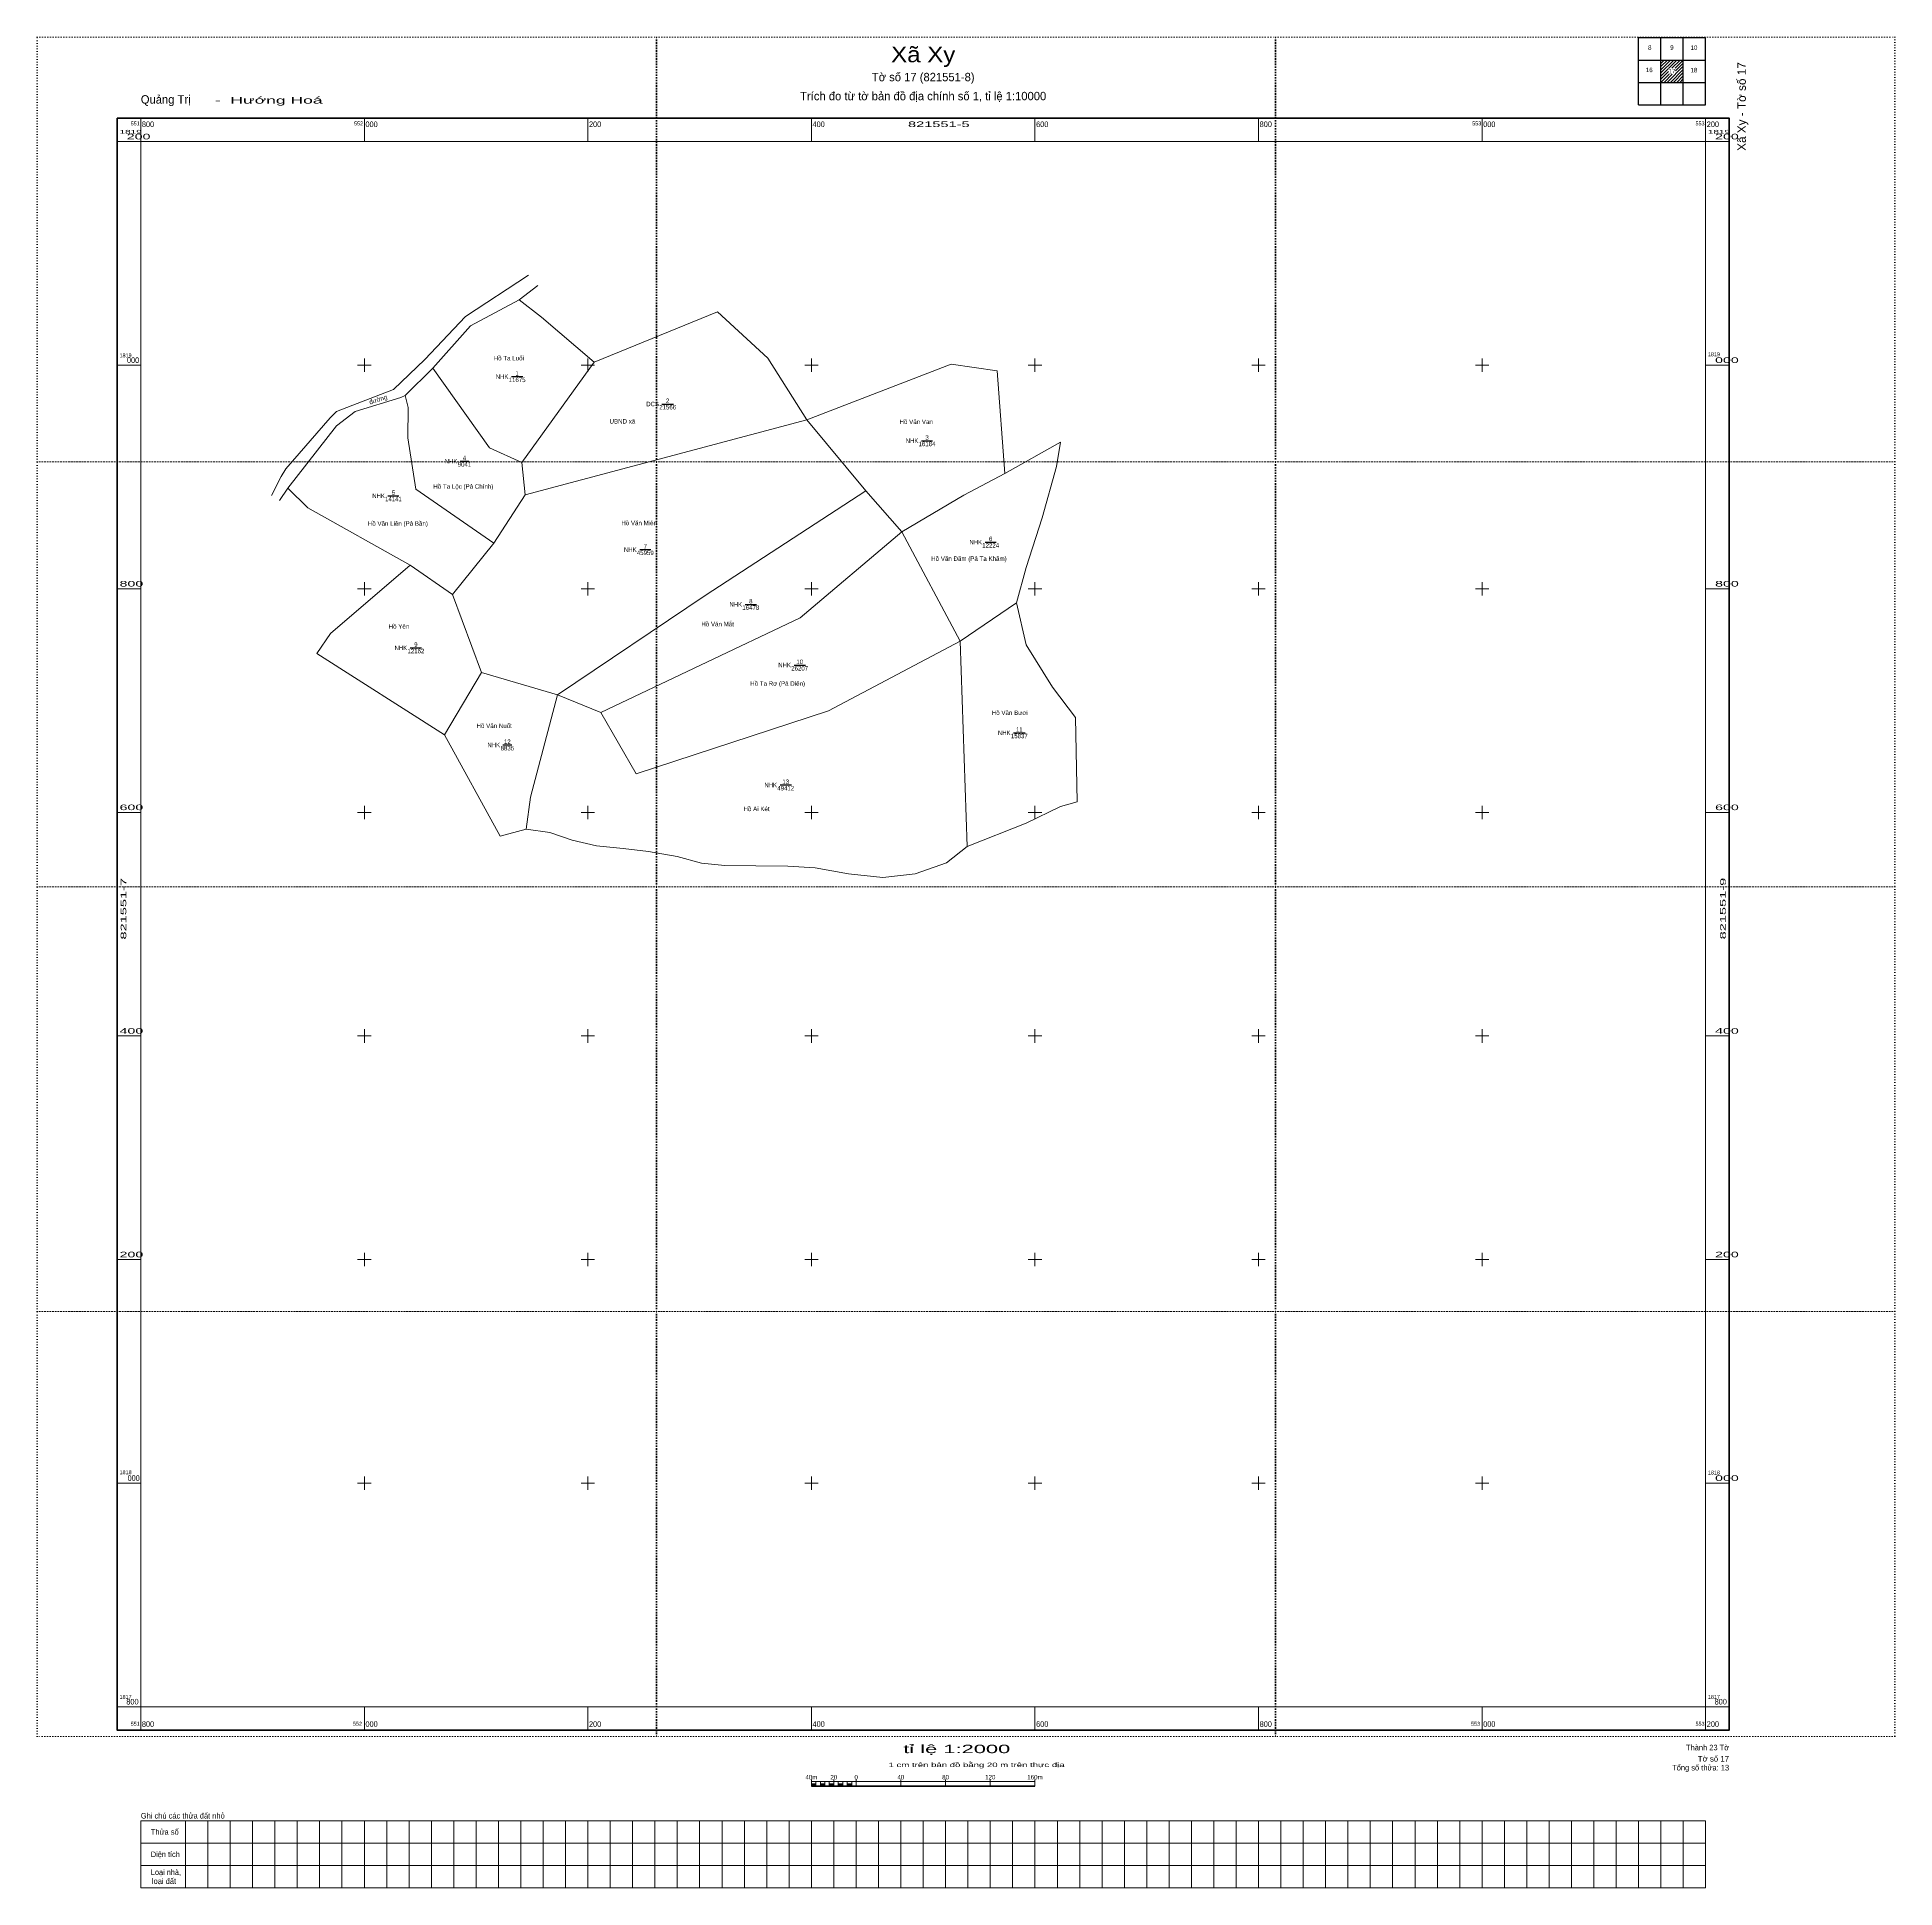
# Model space of a CAD drawing. Header units: metres. Extents: x 551707 to 553369, y 1817638 to 1819293.
import ezdxf
from ezdxf.enums import TextEntityAlignment as Align

# ---------------------------------------------------------------- set-up
doc = ezdxf.new("R2010")
doc.units = ezdxf.units.M
doc.header["$LTSCALE"] = 1.6
doc.linetypes.add('DOTTED', pattern=[1.5, 0.3, -1.2])
for name, color, linetype, lineweight in [('1', 7, 'DOTTED', 13), ('10', 7, 'Continuous', 13), ('13', 7, 'Continuous', 25), ('23', 7, 'Continuous', 13), ('63', 7, 'Continuous', 13)]:
    doc.layers.add(name, color=color, linetype=linetype, lineweight=lineweight)
doc.layers.add('28', color=7, linetype='Continuous')
doc.layers.add('57', color=7, linetype='Continuous')

msp = doc.modelspace()

# ---------------------------------------------------------------- hatches: boundary and pattern name
at = {"layer": '63'}
for points in [[(552400, 1817729), (552400, 1817731), (552404, 1817731), (552404, 1817729)], [(552408, 1817729), (552408, 1817731), (552412, 1817731), (552412, 1817729)], [(552416, 1817729), (552416, 1817731), (552420, 1817731), (552420, 1817729)], [(552424, 1817729), (552424, 1817731), (552428, 1817731), (552428, 1817729)], [(552432, 1817729), (552432, 1817731), (552436, 1817731), (552436, 1817729)]]:
    msp.add_hatch(color=256, dxfattribs=at).paths.add_polyline_path(points)

# ---------------------------------------------------------------- linework, layer by layer
at = {"layer": '1'}
for points in [[(551707.28, 1818913.43), (551707.28, 1819293.43), (552261.28, 1819293.43), (552261.28, 1818913.43)], [(552261.28, 1818913.43), (552261.28, 1819293.43), (552815.28, 1819293.43), (552815.28, 1818913.43)], [(552815.28, 1818913.43), (552815.28, 1819293.43), (553369.28, 1819293.43), (553369.28, 1818913.43)], [(551707.28, 1818533.43), (551707.28, 1818913.43), (552261.28, 1818913.43), (552261.28, 1818533.43)], [(552261.28, 1818533.43), (552261.28, 1818913.43), (552815.28, 1818913.43), (552815.28, 1818533.43)], [(552815.28, 1818533.43), (552815.28, 1818913.43), (553369.28, 1818913.43), (553369.28, 1818533.43)], [(551707.28, 1818153.43), (551707.28, 1818533.43), (552261.28, 1818533.43), (552261.28, 1818153.43)], [(552261.28, 1818153.43), (552261.28, 1818533.43), (552815.28, 1818533.43), (552815.28, 1818153.43)], [(552815.28, 1818153.43), (552815.28, 1818533.43), (553369.28, 1818533.43), (553369.28, 1818153.43)], [(551707.28, 1817773.43), (551707.28, 1818153.43), (552261.28, 1818153.43), (552261.28, 1817773.43)], [(552261.28, 1817773.43), (552261.28, 1818153.43), (552815.28, 1818153.43), (552815.28, 1817773.43)], [(552815.28, 1817773.43), (552815.28, 1818153.43), (553369.28, 1818153.43), (553369.28, 1817773.43)]]:
    msp.add_lwpolyline(points, close=True, dxfattribs=at)
at = {"layer": '10'}
for p, q in [((552144.03, 1818884.08), (552395.93, 1818951.16)), ((552395.93, 1818951.16), (552448.66, 1818887.75)), ((552480.95, 1818850.94), (552533.19, 1818753.13)), ((552539.45, 1818569.33), (552533.19, 1818753.13)), ((552172.85, 1818705.12), (552104.95, 1818725.01)), ((552071.68, 1818669.48), (552121.44, 1818578.77)), ((552121.44, 1818578.77), (552144.9, 1818584.89))]:
    msp.add_line(p, q, dxfattribs=at)
for points in [[(552138.49, 1819058.54), (552158.35, 1819042.84), (552205.59, 1819002.6), (552141.03, 1818912.99)], [(552395.93, 1818951.16), (552360.92, 1819006.19), (552316.05, 1819047.63), (552205.59, 1819002.6)], [(552061.42, 1818997.2), (552112.04, 1818926.01), (552141.03, 1818912.99), (552144.03, 1818884.08), (552115.9, 1818840.95), (552078.97, 1818794.97)], [(552572.93, 1818903.22), (552566.02, 1818994.94), (552524.96, 1819000.98), (552395.93, 1818951.16)], [(552115.9, 1818840.95), (552045.98, 1818889.06), (552039.03, 1818935.09), (552039.08, 1818962.11), (552036.67, 1818972.83)], [(552480.95, 1818850.94), (552536.21, 1818883.77), (552572.93, 1818903.22), (552622.88, 1818931.05)], [(552583.38, 1818787.34), (552592, 1818818.96), (552606.36, 1818863.52), (552619.29, 1818909.51), (552622.88, 1818931.05)], [(551931.64, 1818889.93), (551949.4, 1818872.31), (552041.03, 1818821.02)], [(552172.85, 1818705.12), (552305.02, 1818793.94), (552448.66, 1818887.75), (552480.95, 1818850.94)], [(552480.95, 1818850.94), (552390.03, 1818773.93), (552211.57, 1818689.4), (552172.85, 1818705.12)], [(552041.03, 1818821.02), (551969.86, 1818760.11), (551957.38, 1818742.24), (552071.68, 1818669.48)], [(552071.68, 1818669.48), (552104.95, 1818725.01), (552078.97, 1818794.97), (552041.03, 1818821.02)], [(552211.57, 1818689.4), (552243.14, 1818634.61), (552415.16, 1818690.93), (552533.19, 1818753.13), (552583.38, 1818787.34)], [(552583.38, 1818787.34), (552592, 1818749.96), (552615.7, 1818711.88), (552636.21, 1818684.86), (552637.8, 1818609.57), (552622.91, 1818605.17), (552592.16, 1818590.22), (552539.45, 1818569.33)], [(552172.85, 1818705.12), (552148.56, 1818613.57), (552144.9, 1818584.89)], [(552144.9, 1818584.89), (552165.87, 1818581.97), (552185.8, 1818575.21), (552207.59, 1818569.98), (552231.65, 1818567.61), (552254.08, 1818564.87), (552280.02, 1818560.68), (552301.54, 1818554.67), (552322.41, 1818552.49), (552350.33, 1818552.06), (552378.77, 1818551.88), (552403.48, 1818550.34), (552433.26, 1818545.11), (552463.92, 1818541.85), (552492.91, 1818544.9), (552520.72, 1818554.86), (552539.45, 1818569.33)]]:
    msp.add_lwpolyline(points, dxfattribs=at)
at = {"layer": '13'}
for p, q in [((552131.64, 1818989.76), (552141.78, 1818989.76)), ((552266.29, 1818965.29), (552276.46, 1818965.29)), ((552498.4, 1818932.46), (552508.44, 1818932.46)), ((552085.68, 1818914.09), (552093.46, 1818914.09)), ((552021.12, 1818883.16), (552030.92, 1818883.16)), ((552246.34, 1818835.02), (552256.38, 1818835.02)), ((552555.35, 1818841.71), (552565.39, 1818841.71)), ((552340.7, 1818786.05), (552350.82, 1818786.05)), ((552041.05, 1818747.19), (552051.17, 1818747.19)), ((552384.4, 1818731.79), (552394.57, 1818731.79)), ((552123.9, 1818660.33), (552132.02, 1818660.33)), ((552580.91, 1818671.21), (552591.08, 1818671.21)), ((552371.93, 1818624.5), (552382.05, 1818624.5))]:
    msp.add_line(p, q, dxfattribs=at)
at = {"layer": '23'}
msp.add_line((551924.06, 1818878.97), (551931.64, 1818889.93), dxfattribs=at)
for points in [[(552146.76, 1819080.68), (552090.53, 1819043.58), (552053.99, 1819005.02)], [(552061.42, 1818997.2), (552094.85, 1819035.36), (552138.49, 1819058.54), (552155.09, 1819071.31)], [(551931.64, 1818889.93), (551974.96, 1818945.91), (551991.65, 1818958.69), (552032.51, 1818971.14), (552036.67, 1818972.83), (552061.42, 1818997.2)], [(552053.99, 1819005.02), (552026.01, 1818978.36), (551989.61, 1818964.11), (551975.17, 1818958.68), (551969.51, 1818952.82)], [(551969.51, 1818952.82), (551929.62, 1818907.35), (551925.62, 1818900.39), (551917.05, 1818883.35)]]:
    msp.add_lwpolyline(points, dxfattribs=at)
at = {"layer": '63', "lineweight": 25}
for p, q in [((553140, 1819293), (553200, 1819293)), ((553140, 1819233), (553140, 1819293)), ((553160, 1819233), (553160, 1819293)), ((553180, 1819233), (553180, 1819293)), ((553140, 1819273), (553200, 1819273)), ((553140, 1819253), (553200, 1819253))]:
    msp.add_line(p, q, dxfattribs=at)
at = {"layer": '63'}
for p, q in [((553160, 1819272.8), (553160.2, 1819273)), ((553160, 1819269.96), (553163.04, 1819273)), ((553160, 1819267.16), (553165.84, 1819273)), ((553160, 1819264.32), (553168.68, 1819273)), ((553160, 1819261.48), (553171.52, 1819273)), ((553160, 1819258.64), (553166.88, 1819265.52)), ((553160, 1819255.84), (553166.88, 1819262.72)), ((553160, 1819253), (553167.36, 1819260.36)), ((553162.84, 1819253), (553170.2, 1819260.36)), ((553165.64, 1819253), (553173, 1819260.36)), ((553167, 1819265.68), (553174.36, 1819273)), ((553168.48, 1819253), (553180, 1819264.52)), ((553169.8, 1819265.68), (553177.16, 1819273)), ((553171.32, 1819253), (553180, 1819261.68)), ((553172.64, 1819265.68), (553180, 1819273)), ((553173.12, 1819263.32), (553180, 1819270.16)), ((553173.12, 1819260.52), (553180, 1819267.36)), ((553174.16, 1819253), (553180, 1819258.84)), ((553176.96, 1819253), (553180, 1819256.04)), ((553179.8, 1819253), (553180, 1819253.2)), ((551800, 1819200), (551800, 1819221)), ((552000, 1819200), (552000, 1819221)), ((552200, 1819200), (552200, 1819221)), ((552400, 1819200), (552400, 1819221)), ((552600, 1819200), (552600, 1819221)), ((552800, 1819200), (552800, 1819221)), ((553000, 1819200), (553000, 1819221)), ((553200, 1819200), (553200, 1819221)), ((551800, 1819200), (551779, 1819200)), ((553200, 1819200), (553221, 1819200)), ((551800, 1819000), (551779, 1819000)), ((551994, 1819000), (552006, 1819000)), ((552000, 1818994), (552000, 1819006)), ((552194, 1819000), (552206, 1819000)), ((552200, 1818994), (552200, 1819006)), ((552394, 1819000), (552406, 1819000)), ((552400, 1818994), (552400, 1819006)), ((552594, 1819000), (552606, 1819000)), ((552600, 1818994), (552600, 1819006)), ((552794, 1819000), (552806, 1819000)), ((552800, 1818994), (552800, 1819006)), ((552994, 1819000), (553006, 1819000)), ((553000, 1818994), (553000, 1819006)), ((553200, 1819000), (553221, 1819000)), ((551800, 1818800), (551779, 1818800)), ((551994, 1818800), (552006, 1818800)), ((552000, 1818794), (552000, 1818806)), ((552194, 1818800), (552206, 1818800)), ((552200, 1818794), (552200, 1818806)), ((552394, 1818800), (552406, 1818800)), ((552400, 1818794), (552400, 1818806)), ((552594, 1818800), (552606, 1818800)), ((552600, 1818794), (552600, 1818806)), ((552794, 1818800), (552806, 1818800)), ((552800, 1818794), (552800, 1818806)), ((552994, 1818800), (553006, 1818800)), ((553000, 1818794), (553000, 1818806)), ((553200, 1818800), (553221, 1818800)), ((551800, 1818600), (551779, 1818600)), ((551994, 1818600), (552006, 1818600)), ((552000, 1818594), (552000, 1818606)), ((552194, 1818600), (552206, 1818600)), ((552200, 1818594), (552200, 1818606)), ((552394, 1818600), (552406, 1818600)), ((552400, 1818594), (552400, 1818606)), ((552594, 1818600), (552606, 1818600)), ((552600, 1818594), (552600, 1818606)), ((552794, 1818600), (552806, 1818600)), ((552800, 1818594), (552800, 1818606)), ((552994, 1818600), (553006, 1818600)), ((553000, 1818594), (553000, 1818606)), ((553200, 1818600), (553221, 1818600)), ((551800, 1818400), (551779, 1818400)), ((551994, 1818400), (552006, 1818400)), ((552000, 1818394), (552000, 1818406)), ((552194, 1818400), (552206, 1818400)), ((552200, 1818394), (552200, 1818406)), ((552394, 1818400), (552406, 1818400)), ((552400, 1818394), (552400, 1818406)), ((552594, 1818400), (552606, 1818400)), ((552600, 1818394), (552600, 1818406)), ((552794, 1818400), (552806, 1818400)), ((552800, 1818394), (552800, 1818406)), ((552994, 1818400), (553006, 1818400)), ((553000, 1818394), (553000, 1818406)), ((553200, 1818400), (553221, 1818400)), ((551800, 1818200), (551779, 1818200)), ((551994, 1818200), (552006, 1818200)), ((552000, 1818194), (552000, 1818206)), ((552194, 1818200), (552206, 1818200)), ((552200, 1818194), (552200, 1818206)), ((552394, 1818200), (552406, 1818200)), ((552400, 1818194), (552400, 1818206)), ((552594, 1818200), (552606, 1818200)), ((552600, 1818194), (552600, 1818206)), ((552794, 1818200), (552806, 1818200)), ((552800, 1818194), (552800, 1818206)), ((552994, 1818200), (553006, 1818200)), ((553000, 1818194), (553000, 1818206)), ((553200, 1818200), (553221, 1818200)), ((551800, 1818000), (551779, 1818000)), ((551994, 1818000), (552006, 1818000)), ((552000, 1817994), (552000, 1818006)), ((552194, 1818000), (552206, 1818000)), ((552200, 1817994), (552200, 1818006)), ((552394, 1818000), (552406, 1818000)), ((552400, 1817994), (552400, 1818006)), ((552594, 1818000), (552606, 1818000)), ((552600, 1817994), (552600, 1818006)), ((552794, 1818000), (552806, 1818000)), ((552800, 1817994), (552800, 1818006)), ((552994, 1818000), (553006, 1818000)), ((553000, 1817994), (553000, 1818006)), ((553200, 1818000), (553221, 1818000)), ((551800, 1817800), (551779, 1817800)), ((551800, 1817800), (551800, 1817779)), ((552000, 1817800), (552000, 1817779)), ((552200, 1817800), (552200, 1817779)), ((552400, 1817800), (552400, 1817779)), ((552600, 1817800), (552600, 1817779)), ((552800, 1817800), (552800, 1817779)), ((553000, 1817800), (553000, 1817779)), ((553200, 1817800), (553200, 1817779)), ((553200, 1817800), (553221, 1817800)), ((552400, 1817729), (552400, 1817735)), ((552400, 1817733), (552600, 1817733)), ((552404, 1817729), (552404, 1817733)), ((552408, 1817729), (552408, 1817733)), ((552412, 1817729), (552412, 1817733)), ((552416, 1817729), (552416, 1817733)), ((552420, 1817729), (552420, 1817735)), ((552420, 1817729), (552420, 1817733)), ((552424, 1817729), (552424, 1817733)), ((552428, 1817729), (552428, 1817733)), ((552432, 1817729), (552432, 1817733)), ((552436, 1817729), (552436, 1817733)), ((552440, 1817729), (552440, 1817735)), ((552480, 1817729), (552480, 1817735)), ((552520, 1817729), (552520, 1817735)), ((552560, 1817729), (552560, 1817735)), ((552600, 1817729), (552600, 1817735)), ((551840, 1817698), (551840, 1817638)), ((551860, 1817698), (551860, 1817638)), ((551880, 1817698), (551880, 1817638)), ((551900, 1817698), (551900, 1817638)), ((551920, 1817698), (551920, 1817638)), ((551940, 1817698), (551940, 1817638)), ((551960, 1817698), (551960, 1817638)), ((551980, 1817698), (551980, 1817638)), ((552000, 1817698), (552000, 1817638)), ((552020, 1817698), (552020, 1817638)), ((552040, 1817698), (552040, 1817638)), ((552060, 1817698), (552060, 1817638)), ((552080, 1817698), (552080, 1817638)), ((552100, 1817698), (552100, 1817638)), ((552120, 1817698), (552120, 1817638)), ((552140, 1817698), (552140, 1817638)), ((552160, 1817698), (552160, 1817638)), ((552180, 1817698), (552180, 1817638)), ((552200, 1817698), (552200, 1817638)), ((552220, 1817698), (552220, 1817638)), ((552240, 1817698), (552240, 1817638)), ((552260, 1817698), (552260, 1817638)), ((552280, 1817698), (552280, 1817638)), ((552300, 1817698), (552300, 1817638)), ((552320, 1817698), (552320, 1817638)), ((552340, 1817698), (552340, 1817638)), ((552360, 1817698), (552360, 1817638)), ((552380, 1817698), (552380, 1817638)), ((552400, 1817698), (552400, 1817638)), ((552420, 1817698), (552420, 1817638)), ((552440, 1817698), (552440, 1817638)), ((552460, 1817698), (552460, 1817638)), ((552480, 1817698), (552480, 1817638)), ((552500, 1817698), (552500, 1817638)), ((552520, 1817698), (552520, 1817638)), ((552540, 1817698), (552540, 1817638)), ((552560, 1817698), (552560, 1817638)), ((552580, 1817698), (552580, 1817638)), ((552600, 1817698), (552600, 1817638)), ((552620, 1817698), (552620, 1817638)), ((552640, 1817698), (552640, 1817638)), ((552660, 1817698), (552660, 1817638)), ((552680, 1817698), (552680, 1817638)), ((552700, 1817698), (552700, 1817638)), ((552720, 1817698), (552720, 1817638)), ((552740, 1817698), (552740, 1817638)), ((552760, 1817698), (552760, 1817638)), ((552780, 1817698), (552780, 1817638)), ((552800, 1817698), (552800, 1817638)), ((552820, 1817698), (552820, 1817638)), ((552840, 1817698), (552840, 1817638)), ((552860, 1817698), (552860, 1817638)), ((552880, 1817698), (552880, 1817638)), ((552900, 1817698), (552900, 1817638)), ((552920, 1817698), (552920, 1817638)), ((552940, 1817698), (552940, 1817638)), ((552960, 1817698), (552960, 1817638)), ((552980, 1817698), (552980, 1817638)), ((553000, 1817698), (553000, 1817638)), ((553020, 1817698), (553020, 1817638)), ((553040, 1817698), (553040, 1817638)), ((553060, 1817698), (553060, 1817638)), ((553080, 1817698), (553080, 1817638)), ((553100, 1817698), (553100, 1817638)), ((553120, 1817698), (553120, 1817638)), ((553140, 1817698), (553140, 1817638)), ((553160, 1817698), (553160, 1817638)), ((553180, 1817698), (553180, 1817638)), ((551800, 1817678), (553200, 1817678)), ((551800, 1817658), (553200, 1817658))]:
    msp.add_line(p, q, dxfattribs=at)
at = {"layer": '63', "lineweight": 53}
msp.add_line((552400, 1817729), (552600, 1817729), dxfattribs=at)
at = {"layer": '63', "lineweight": 25}
msp.add_lwpolyline([(553140, 1819233), (553200, 1819233), (553200, 1819293)], dxfattribs=at)
at = {"layer": '63', "lineweight": 158}
msp.add_lwpolyline([(551779, 1819221), (553221, 1819221), (553221, 1817779), (551779, 1817779)], close=True, dxfattribs=at)
at = {"layer": '63'}
for points in [[(551800, 1819200), (553200, 1819200), (553200, 1817800), (551800, 1817800)], [(552400, 1817729), (552400, 1817731), (552404, 1817731), (552404, 1817729)], [(552408, 1817729), (552408, 1817731), (552412, 1817731), (552412, 1817729)], [(552416, 1817729), (552416, 1817731), (552420, 1817731), (552420, 1817729)], [(552424, 1817729), (552424, 1817731), (552428, 1817731), (552428, 1817729)], [(552432, 1817729), (552432, 1817731), (552436, 1817731), (552436, 1817729)], [(551800, 1817698), (553200, 1817698), (553200, 1817638), (551800, 1817638)]]:
    msp.add_lwpolyline(points, close=True, dxfattribs=at)

# ---------------------------------------------------------------- texts
at = {"layer": '13'}
for s, width, p in [('1', 0.7, (552136.7, 1818990.65)), ('11675', 0.85, (552136.71, 1818984.87)), ('21566', 0.85, (552271.38, 1818960.4)), ('2', 0.85, (552271.37, 1818966.18)), ('16184', 0.85, (552503.42, 1818927.57)), ('3', 0.85, (552503.42, 1818933.35)), ('9041', 0.8, (552089.57, 1818909.2)), ('4', 0.8, (552089.57, 1818914.98)), ('14141', 0.8, (552026.03, 1818878.27)), ('5', 0.85, (552026.01, 1818884.05)), ('6', 0.85, (552560.38, 1818842.6)), ('45959', 0.85, (552251.36, 1818830.13)), ('7', 0.85, (552251.36, 1818835.91)), ('12224', 0.85, (552560.37, 1818836.82)), ('16478', 0.85, (552345.76, 1818781.16)), ('8', 0.85, (552345.76, 1818786.94)), ('12162', 0.85, (552046.11, 1818742.3)), ('9', 0.8, (552046.11, 1818748.08)), ('26207', 0.85, (552389.47, 1818726.9)), ('10', 0.85, (552389.49, 1818732.68)), ('12', 0.85, (552127.97, 1818661.22)), ('15837', 0.85, (552585.99, 1818666.32)), ('11', 0.8, (552585.99, 1818672.1)), ('8835', 0.85, (552127.95, 1818655.44)), ('13', 0.85, (552376.99, 1818625.39)), ('49412', 0.85, (552376.99, 1818619.61))]:
    msp.add_text(s, height=4, dxfattribs=dict(at, width=width)).set_placement(p, align=Align.CENTER)
at = {"layer": '13', "width": 0.8}
for s, p in [('NHK ', (552130.37, 1818987.76)), ('DCS ', (552265.02, 1818963.29)), ('NHK ', (552497.14, 1818930.46)), ('NHK ', (552084.71, 1818912.09)), ('NHK ', (552019.89, 1818881.16)), ('NHK ', (552554.09, 1818839.71)), ('NHK ', (552245.08, 1818833.02)), ('NHK ', (552339.44, 1818784.05)), ('NHK ', (552039.79, 1818745.19)), ('NHK ', (552383.13, 1818729.79)), ('NHK ', (552122.89, 1818658.33)), ('NHK ', (552579.64, 1818669.21)), ('NHK ', (552370.67, 1818622.5))]:
    msp.add_text(s, height=4, dxfattribs=at).set_placement(p, align=Align.RIGHT)
at = {"layer": '28'}
msp.add_text('đường', height=4, rotation=18.435, dxfattribs=at).set_placement((552012.98, 1818967.41), align=Align.CENTER)
at = {"layer": '57'}
for s, p in [('Hồ Ta Luối', (552129.28, 1819004.27)), ('UBND xã', (552230.88, 1818947.8)), ('Hồ Văn Van', (552493.7, 1818947.41)), ('Hồ Ta Lộc (Pả Chính)', (552088.57, 1818889.51)), ('Hồ Văn Liên (Pả Bần)', (552030, 1818856.35)), ('Hồ Văn Miên', (552245.88, 1818856.85)), ('Hồ Văn Đăm (Pả Ta Khăm)', (552540.92, 1818824.97)), ('Hồ Văn Mắt', (552316.1, 1818766.45)), ('Hồ Ta Rơ (Pả Diên)', (552369.74, 1818713.24)), ('Hồ Văn Nuốt', (552116.17, 1818675.47)), ('Hồ Văn Bươi', (552577.45, 1818687.12)), ('Hồ Ai Két', (552350.91, 1818601.09))]:
    msp.add_text(s, height=4, dxfattribs=at).set_placement(p, align=Align.CENTER)
at = {"layer": '57', "width": 0.95}
msp.add_text('Hồ Yên', height=4, dxfattribs=at).set_placement((552030.94, 1818764.35), align=Align.CENTER)
at = {"layer": '63'}
for s, height, width, p in [('Xã Xy', 14, 1.15, (552500, 1819271)), ('8', 4, 0.9, (553150.04, 1819282.08)), ('9', 4, 0.9, (553169.82, 1819282.08)), ('10', 4, 0.95, (553189.58, 1819282.08)), ('16', 4, 0.9, (553149.55, 1819262.12)), ('17', 4, 0.95, (553169.99, 1819261)), ('18', 4, 0.95, (553189.58, 1819261.96)), ('821551-5', 5, 1.95, (552513.95, 1819213)), ('tỉ lệ 1:2000', 7.5, 1.95, (552530.01, 1817758.5)), ('1 cm trên bản đồ bằng 20 m trên thực địa', 4, 1.6, (552547.75, 1817746)), ('40m', 4, 0.95, (552400, 1817735)), ('20', 4, 0.95, (552420, 1817735)), ('0', 4, 0.9, (552440, 1817735)), ('40', 4, 0.95, (552480, 1817735)), ('80', 4, 0.95, (552520, 1817735)), ('120', 4, 0.95, (552559.99, 1817735)), ('160m', 4, 0.95, (552600.01, 1817735))]:
    msp.add_text(s, height=height, dxfattribs=dict(at, width=width)).set_placement(p, align=Align.CENTER)
for s, p in [('Tờ số 17 (821551-8)', (552500.01, 1819254)), ('Trích đo từ tờ bản đồ địa chính số 1, tỉ lệ 1:10000', (552500, 1819237))]:
    msp.add_text(s, height=7.5, dxfattribs=at).set_placement(p, align=Align.CENTER)
at = {"layer": '63', "width": 1.05}
msp.add_text('Xã Xy - Tờ số 17', height=7.48, rotation=89.999, dxfattribs=at).set_placement((553235.96, 1819191.75))
at = {"layer": '63'}
for s, height, p in [('Quảng Trị', 7.5, (551800, 1819234)), ('Ghi chú các thửa đất nhỏ', 5, (551800, 1817700)), ('Thửa số', 5, (551809, 1817685.5)), ('loại đất', 5, (551810, 1817641.5))]:
    msp.add_text(s, height=height, dxfattribs=at).set_placement(p)
for s, height, width, p in [('  -  Hướng Hoá', 6, 1.95, (551857.53, 1819234)), ('1819', 3.5, 1.9, (551781, 1819207)), ('800', 5, 0.95, (551801, 1819213)), ('000', 5, 0.95, (552001, 1819213)), ('200', 5, 0.95, (552201, 1819213)), ('400', 5, 0.95, (552401, 1819213)), ('600', 5, 0.95, (552601, 1819213)), ('800', 5, 0.95, (552801, 1819213)), ('000', 5, 0.95, (553001, 1819213)), ('200', 5, 0.95, (553201, 1819213)), ('1819', 3.5, 1.9, (553202, 1819207)), ('1819', 3.5, 0.95, (551781, 1819007.01)), ('1819', 3.5, 0.95, (553202, 1819008.02)), ('000', 5, 0.95, (551787.62, 1819002)), ('800', 5, 1.9, (551781, 1818802)), ('600', 5, 1.9, (551781, 1818602)), ('400', 5, 1.9, (551781, 1818402)), ('200', 5, 1.9, (551781, 1818202)), ('1818', 3.5, 0.95, (551781, 1818008.02)), ('000', 5, 0.95, (551788.15, 1818002)), ('1818', 3.5, 0.95, (553202, 1818007.71)), ('1817', 3.5, 0.95, (551781, 1817807)), ('1817', 3.5, 0.95, (553202, 1817807)), ('800', 5, 0.95, (551801, 1817782)), ('000', 5, 0.95, (552001, 1817782)), ('200', 5, 0.95, (552201, 1817782)), ('400', 5, 0.95, (552401, 1817782)), ('600', 5, 0.95, (552601, 1817782)), ('800', 5, 0.95, (552801, 1817782)), ('000', 5, 0.95, (553001, 1817782)), ('200', 5, 0.95, (553201, 1817782)), ('Diện tích', 5, 0.95, (551809, 1817665.5)), ('Loại nhà,', 5, 0.95, (551809, 1817649.5))]:
    msp.add_text(s, height=height, dxfattribs=dict(at, width=width)).set_placement(p)
for s, height, width, p in [('551', 3.5, 0.85, (551799, 1819214.5)), ('552', 3.5, 0.95, (551998.89, 1819214.5)), ('553', 3.5, 0.95, (552999.26, 1819214.5)), ('553', 3.5, 0.95, (553199, 1819214.5)), ('200', 5, 1.9, (551808.64, 1819202)), ('200', 5, 1.9, (553229.64, 1819202)), ('000', 5, 1.9, (553229.64, 1819002)), ('800', 5, 1.9, (553229.64, 1818802)), ('600', 5, 1.9, (553229.64, 1818602)), ('400', 5, 1.9, (553229.64, 1818402)), ('200', 5, 1.9, (553229.64, 1818202)), ('000', 5, 1.9, (553229.64, 1818002)), ('800', 5, 0.95, (551798, 1817802)), ('800', 5, 0.95, (553219, 1817802)), ('551', 3.5, 0.85, (551799, 1817783)), ('552', 3.5, 0.95, (551997.82, 1817783)), ('553', 3.5, 0.95, (552998.1, 1817783)), ('553', 3.5, 0.95, (553199, 1817783)), ('Tờ số 17', 5, 1.05, (553221, 1817751))]:
    msp.add_text(s, height=height, dxfattribs=dict(at, width=width)).set_placement(p, align=Align.RIGHT)
at = {"layer": '63', "width": 1.95}
for s, p in [('821551-7', (551787, 1818513.81)), ('821551-9', (553218, 1818513.95))]:
    msp.add_text(s, height=5, rotation=90, dxfattribs=at).set_placement(p, align=Align.CENTER)
at = {"layer": '63'}
for s, p in [('Thành 23 Tờ', (553221, 1817761)), ('Tổng số thửa: 13', (553221, 1817743))]:
    msp.add_text(s, height=5, dxfattribs=at).set_placement(p, align=Align.RIGHT)

doc.saveas('drawing.dxf')
